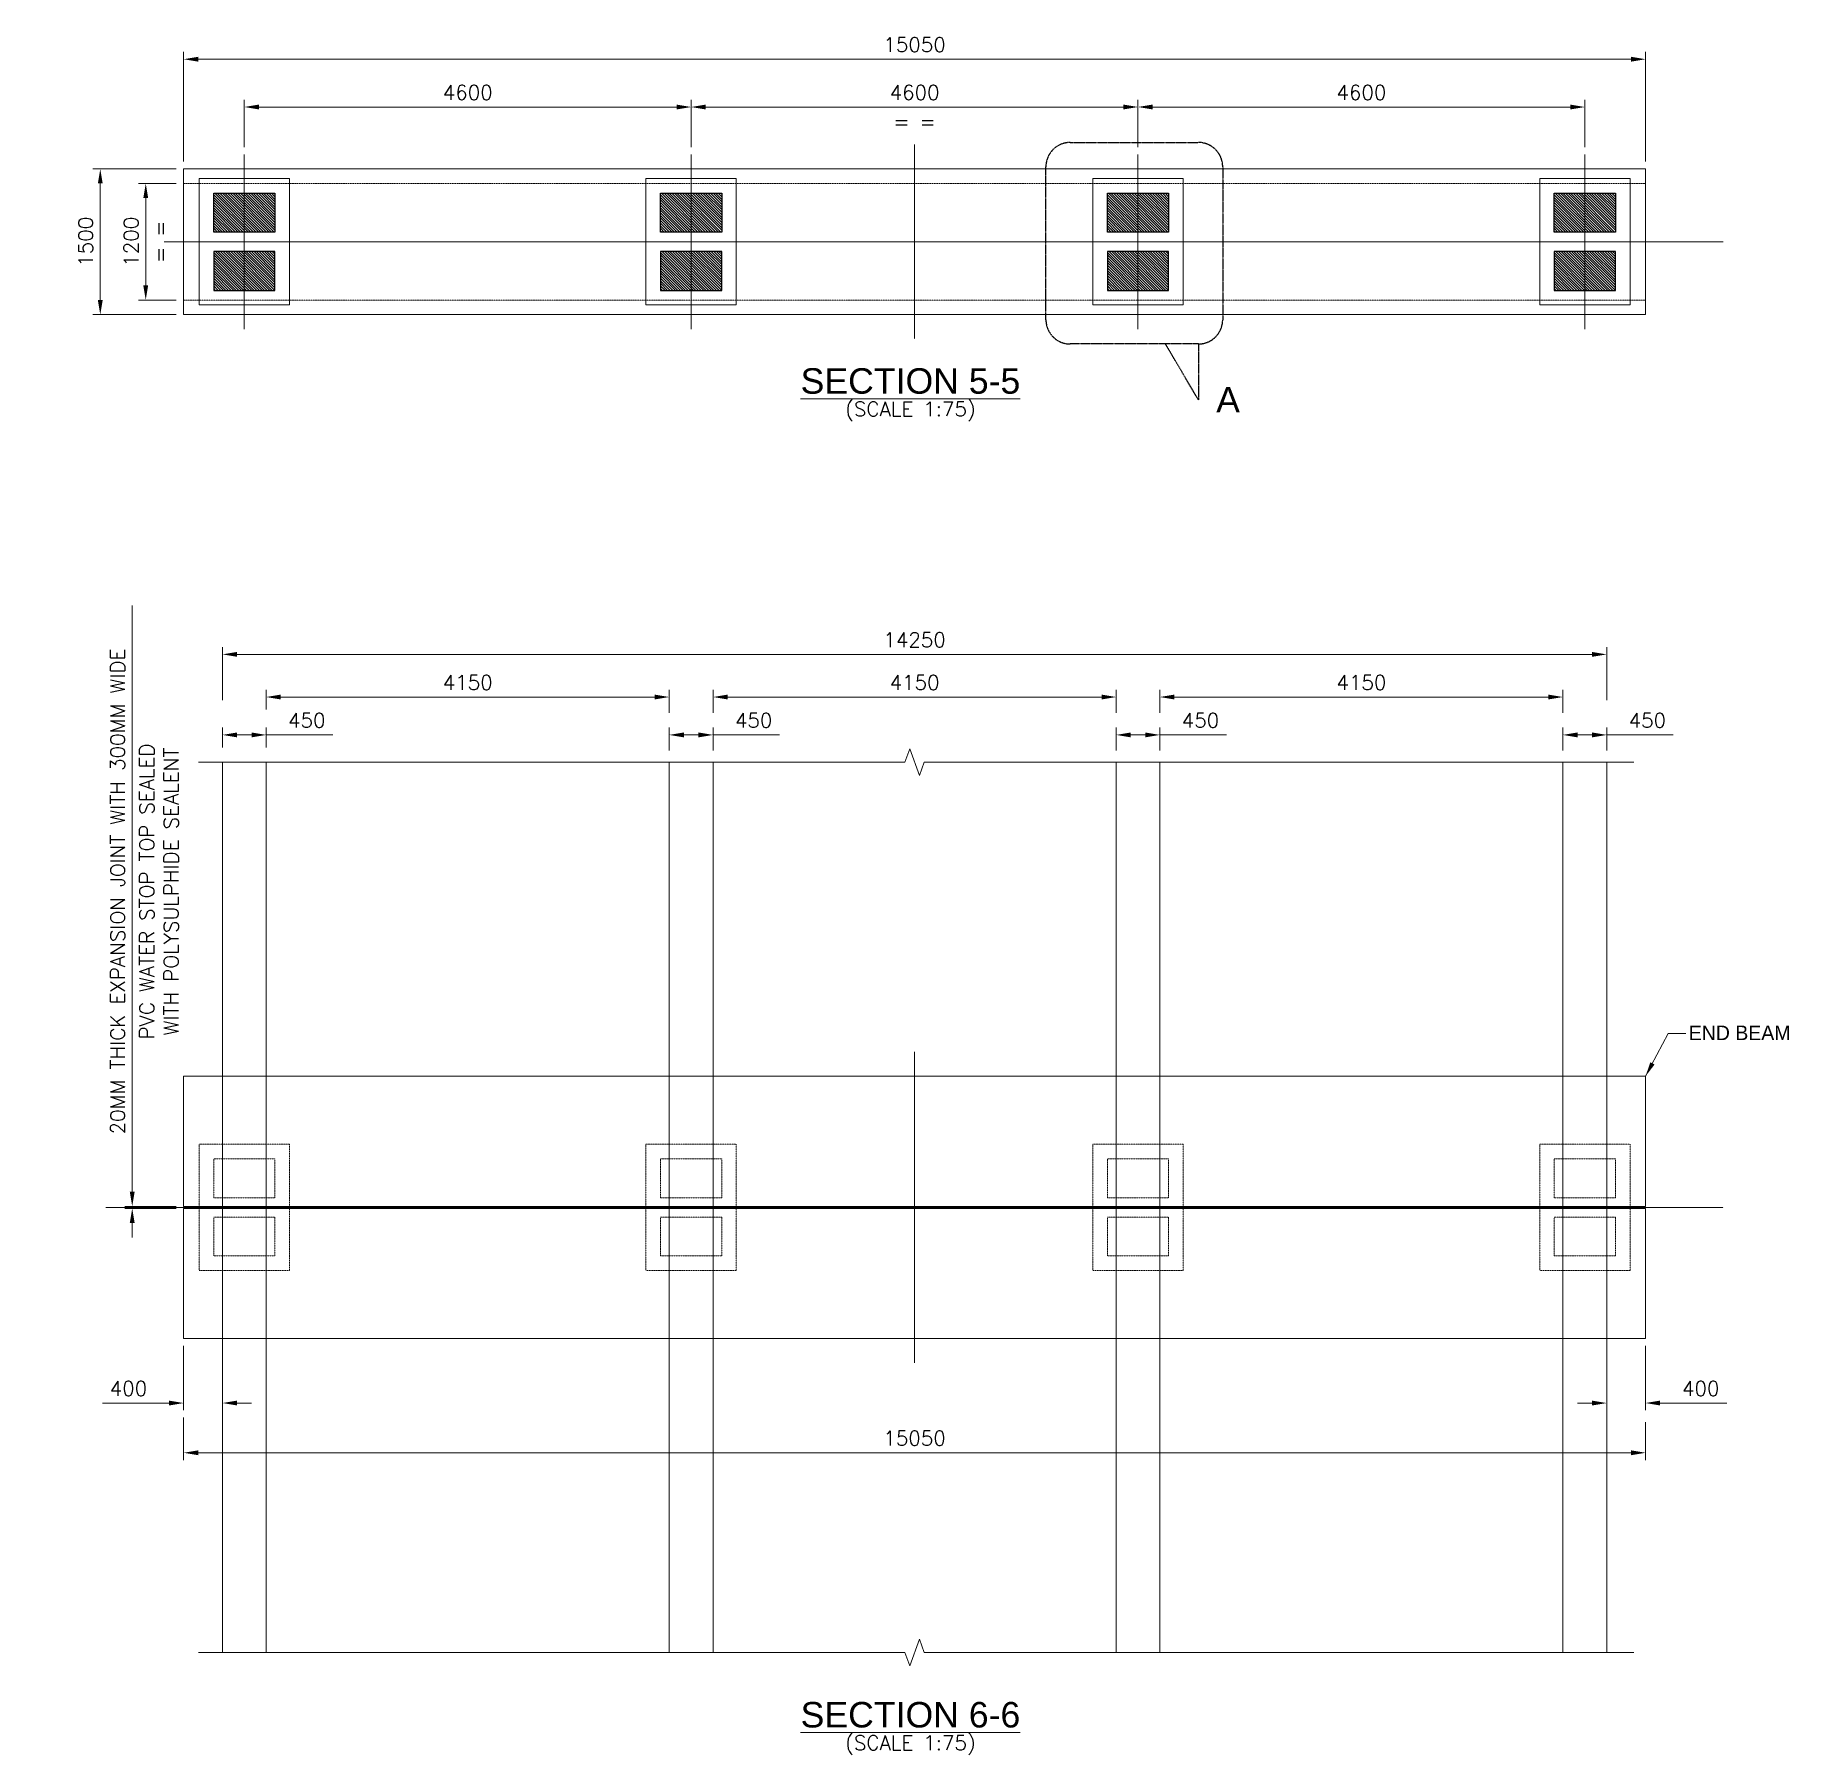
# Model space of a CAD drawing. Extents: x 2542500 to 2835796, y -294794 to -159040.
# Drawn here: x 2683742 to 2701797, y -213672 to -195970 of the extents above; entities that cross this region are included whole.
import ezdxf
from ezdxf.enums import TextEntityAlignment as Align

# ---------------------------------------------------------------- set-up
doc = ezdxf.new("R2010")
doc.units = 0
doc.header["$LTSCALE"] = 8
doc.header["$MEASUREMENT"] = 0
doc.header["$PDMODE"] = 35
for name, pattern in [('CENTER2', [1.125, 0.75, -0.125, 0.125, -0.125]), ('HIDDEN', [0.375, 0.25, -0.125]), ('PHANTOM2', [1.25, 0.625, -0.125, 0.125, -0.125, 0.125, -0.125])]:
    doc.linetypes.add(name, pattern=pattern)
doc.layers.get('0').update_dxf_attribs({"color": 22, "linetype": 'CONTINUOUS'})
doc.layers.get('DEFPOINTS').update_dxf_attribs({"linetype": 'CONTINUOUS'})
doc.layers.add('BASE PLATE', color=6, linetype='CONTINUOUS')
doc.layers.add('R_DETAIL', color=6, linetype='PHANTOM2')
for name, color, linetype, lineweight in [('BEARING', 150, 'CONTINUOUS', 20), ('CENTER', 8, 'CENTER2', 9), ('P.C.C', 105, 'CONTINUOUS', 9), ('R_DASHED', 183, 'HIDDEN', 9), ('R_DIMENSION', 8, 'CONTINUOUS', 15), ('R_HATCH SOLID', 253, 'CONTINUOUS', 5), ('R_TEXT G', 7, 'CONTINUOUS', 18), ('TEXT', 4, 'CONTINUOUS', 15), ('TEXT G', 7, 'CONTINUOUS', 18)]:
    doc.layers.add(name, color=color, linetype=linetype, lineweight=lineweight)
doc.styles.add('ARIEL', font='arial.ttf')
doc.styles.add('ROMANS', font='romans.shx')
doc.styles.get("Standard").update_dxf_attribs({"font": ''})
doc.styles.get('Standard').set_extended_font_data('Univers')
doc.dimstyles.new('DIM-75', dxfattribs={"dimscale": 75, "dimtxt": 2, "dimasz": 2, "dimexe": 1, "dimexo": 1, "dimgap": 1, "dimtad": 1, "dimdec": 0, "dimzin": 0, "dimdsep": 46, "dimtxsty": 'ROMANS', "dimcen": 1, "dimclrd": 256, "dimclre": 256, "dimclrt": 7, "dimadec": 0, "dimazin": 0, "dimtfac": 1, "dimtdec": 0, "dimtofl": 0, "dimtmove": 0, "dimatfit": 3, "dimfxl": 1, "dimtolj": 1, "dimtzin": 0, "dimlwd": 9, "dimlwe": 5, "dimarcsym": 0})
doc.dimstyles.new('DIM-75$0', dxfattribs={"dimscale": 75, "dimtxt": 2, "dimasz": 2, "dimexe": 1, "dimexo": 1, "dimgap": 1, "dimtad": 1, "dimdec": 0, "dimzin": 0, "dimdsep": 46, "dimtxsty": 'ROMANS', "dimcen": 1, "dimclrd": 256, "dimclre": 256, "dimclrt": 7, "dimadec": 0, "dimazin": 0, "dimtfac": 1, "dimtdec": 0, "dimtofl": 0, "dimtmove": 0, "dimatfit": 3, "dimfxl": 1, "dimtolj": 1, "dimtzin": 0, "dimlwd": 9, "dimlwe": 5, "dimarcsym": 0})

msp = doc.modelspace()

# ---------------------------------------------------------------- texts
at = {"layer": 'R_TEXT G'}
msp.add_text('END BEAM', height=150, dxfattribs=at).set_placement((2700765.7, -206314.6))
at = {"layer": 'TEXT', "color": 1, "style": 'ARIEL'}
msp.add_text('A', height=262.5, dxfattribs=at).set_placement((2695900.9, -199854.3))
at = {"layer": 'TEXT', "color": 1, "lineweight": 13, "char_height": 262.5, "width": 7433.008, "attachment_point": 8, "style": 'ARIEL'}
for s, insert in [('{\\LSECTION 5-5}', (2692753.4, -199664.8)), ('{\\LSECTION 6-6}', (2692753.4, -213393.2))]:
    msp.add_mtext(s, dxfattribs=dict(at, insert=insert))
at = {"layer": 'TEXT G', "style": 'ROMANS'}
for p in [(2692753.4, -199743.6), (2692753.4, -213471.9)]:
    msp.add_text('(SCALE 1:75)', height=150, dxfattribs=at).set_placement(p, align=Align.TOP_CENTER)

# ---------------------------------------------------------------- blocks, each defined once
blk = doc.blocks.new('*D125')
at = {"layer": 'DEFPOINTS', "color": 0, "transparency": 16777216}
for p in [(2690496, -196710), (2685896, -197197), (2690496, -197197)]:
    blk.add_point(p, dxfattribs=at)
at = {"layer": 'R_DIMENSION', "lineweight": 5, "transparency": 16777216}
for p, q in [((2685896, -197122), (2685896, -196635)), ((2690496, -197122), (2690496, -196635))]:
    blk.add_line(p, q, dxfattribs=at)
at = {"layer": 'R_DIMENSION', "lineweight": 9, "transparency": 16777216}
blk.add_line((2686046, -196710), (2690346, -196710), dxfattribs=at)
at = {"layer": 'R_DIMENSION', "transparency": 16777216}
for points in [[(2686046, -196685), (2686046, -196735), (2685896, -196710)], [(2690346, -196685), (2690346, -196735), (2690496, -196710)]]:
    blk.add_solid(points, dxfattribs=at)
at = {"layer": 'R_DIMENSION', "color": 7, "transparency": 16777216, "insert": (2688196, -196560), "char_height": 150, "attachment_point": 5, "style": 'ROMANS'}
blk.add_mtext('\\A1;4600', dxfattribs=at)
blk = doc.blocks.new('*D126')
at = {"layer": 'DEFPOINTS', "color": 0, "transparency": 16777216}
for p in [(2695096, -196710), (2690496, -197197), (2695096, -197197)]:
    blk.add_point(p, dxfattribs=at)
at = {"layer": 'R_DIMENSION', "lineweight": 5, "transparency": 16777216}
for p, q in [((2690496, -197122), (2690496, -196635)), ((2695096, -197122), (2695096, -196635))]:
    blk.add_line(p, q, dxfattribs=at)
at = {"layer": 'R_DIMENSION', "lineweight": 9, "transparency": 16777216}
blk.add_line((2690646, -196710), (2694946, -196710), dxfattribs=at)
at = {"layer": 'R_DIMENSION', "transparency": 16777216}
for points in [[(2690646, -196685), (2690646, -196735), (2690496, -196710)], [(2694946, -196685), (2694946, -196735), (2695096, -196710)]]:
    blk.add_solid(points, dxfattribs=at)
at = {"layer": 'R_DIMENSION', "color": 7, "transparency": 16777216, "char_height": 150, "attachment_point": 5, "style": 'ROMANS'}
for s, insert in [('\\A1;4600', (2692796, -196560)), ('\\A1;= =', (2692796, -196860))]:
    blk.add_mtext(s, dxfattribs=dict(at, insert=insert))
blk = doc.blocks.new('*D127')
at = {"layer": 'DEFPOINTS', "color": 0, "transparency": 16777216}
for p in [(2699696, -196710), (2695096, -197197), (2699696, -197197)]:
    blk.add_point(p, dxfattribs=at)
at = {"layer": 'R_DIMENSION', "lineweight": 5, "transparency": 16777216}
for p, q in [((2695096, -197122), (2695096, -196635)), ((2699696, -197122), (2699696, -196635))]:
    blk.add_line(p, q, dxfattribs=at)
at = {"layer": 'R_DIMENSION', "lineweight": 9, "transparency": 16777216}
blk.add_line((2695246, -196710), (2699546, -196710), dxfattribs=at)
at = {"layer": 'R_DIMENSION', "transparency": 16777216}
for points in [[(2695246, -196685), (2695246, -196735), (2695096, -196710)], [(2699546, -196685), (2699546, -196735), (2699696, -196710)]]:
    blk.add_solid(points, dxfattribs=at)
at = {"layer": 'R_DIMENSION', "color": 7, "transparency": 16777216, "insert": (2697396, -196560), "char_height": 150, "attachment_point": 5, "style": 'ROMANS'}
blk.add_mtext('\\A1;4600', dxfattribs=at)
blk = doc.blocks.new('*D128')
at = {"layer": 'DEFPOINTS', "color": 0, "transparency": 16777216}
for p in [(2685271, -197347), (2684413, -198847), (2685271, -198847)]:
    blk.add_point(p, dxfattribs=at)
at = {"layer": 'R_DIMENSION', "lineweight": 5, "transparency": 16777216}
for p, q in [((2685196, -197347), (2684338, -197347)), ((2685196, -198847), (2684338, -198847))]:
    blk.add_line(p, q, dxfattribs=at)
at = {"layer": 'R_DIMENSION', "lineweight": 9, "transparency": 16777216}
blk.add_line((2684413, -197497), (2684413, -198697), dxfattribs=at)
at = {"layer": 'R_DIMENSION', "transparency": 16777216}
for points in [[(2684388, -197497), (2684438, -197497), (2684413, -197347)], [(2684388, -198697), (2684438, -198697), (2684413, -198847)]]:
    blk.add_solid(points, dxfattribs=at)
at = {"layer": 'R_DIMENSION', "color": 7, "transparency": 16777216, "insert": (2684263, -198097), "char_height": 150, "attachment_point": 5, "rotation": 90, "style": 'ROMANS'}
blk.add_mtext('\\A1;1500', dxfattribs=at)
blk = doc.blocks.new('*D129')
at = {"layer": 'DEFPOINTS', "color": 0, "transparency": 16777216}
for p in [(2684881, -197497), (2685271, -197497), (2685271, -198697)]:
    blk.add_point(p, dxfattribs=at)
at = {"layer": 'R_DIMENSION', "lineweight": 5, "transparency": 16777216}
for p, q in [((2685196, -197497), (2684806, -197497)), ((2685196, -198697), (2684806, -198697))]:
    blk.add_line(p, q, dxfattribs=at)
at = {"layer": 'R_DIMENSION', "lineweight": 9, "transparency": 16777216}
blk.add_line((2684881, -198547), (2684881, -197647), dxfattribs=at)
at = {"layer": 'R_DIMENSION', "transparency": 16777216}
for points in [[(2684856, -197647), (2684906, -197647), (2684881, -197497)], [(2684856, -198547), (2684906, -198547), (2684881, -198697)]]:
    blk.add_solid(points, dxfattribs=at)
at = {"layer": 'R_DIMENSION', "color": 7, "transparency": 16777216, "char_height": 150, "attachment_point": 5, "rotation": 90, "style": 'ROMANS'}
for s, insert in [('\\A1;1200', (2684731, -198097)), ('\\A1;= =', (2685031, -198097))]:
    blk.add_mtext(s, dxfattribs=dict(at, insert=insert))
blk = doc.blocks.new('*D130')
at = {"layer": 'DEFPOINTS', "color": 0, "transparency": 16777216}
for p in [(2700321, -196218), (2685271, -197347), (2700321, -197347)]:
    blk.add_point(p, dxfattribs=at)
at = {"layer": 'R_DIMENSION', "lineweight": 5, "transparency": 16777216}
for p, q in [((2685271, -197272), (2685271, -196143)), ((2700321, -197272), (2700321, -196143))]:
    blk.add_line(p, q, dxfattribs=at)
at = {"layer": 'R_DIMENSION', "lineweight": 9, "transparency": 16777216}
blk.add_line((2685421, -196218), (2700171, -196218), dxfattribs=at)
at = {"layer": 'R_DIMENSION', "transparency": 16777216}
for points in [[(2685421, -196193), (2685421, -196243), (2685271, -196218)], [(2700171, -196193), (2700171, -196243), (2700321, -196218)]]:
    blk.add_solid(points, dxfattribs=at)
at = {"layer": 'R_DIMENSION', "color": 7, "transparency": 16777216, "insert": (2692796, -196068), "char_height": 150, "attachment_point": 5, "style": 'ROMANS'}
blk.add_mtext('\\A1;15050', dxfattribs=at)
blk = doc.blocks.new('*D111')
at = {"layer": 'DEFPOINTS', "color": 0, "transparency": 16777216}
for p in [(2686121, -203173), (2685671, -203378), (2686121, -203378)]:
    blk.add_point(p, dxfattribs=at)
at = {"layer": 'R_DIMENSION', "lineweight": 5, "transparency": 16777216}
for p, q in [((2685671, -203303), (2685671, -203098)), ((2686121, -203303), (2686121, -203098))]:
    blk.add_line(p, q, dxfattribs=at)
at = {"layer": 'R_DIMENSION', "lineweight": 9, "transparency": 16777216}
for p, q in [((2685821, -203173), (2685971, -203173)), ((2686121, -203173), (2686807, -203173))]:
    blk.add_line(p, q, dxfattribs=at)
at = {"layer": 'R_DIMENSION', "transparency": 16777216}
for points in [[(2685821, -203148), (2685821, -203198), (2685671, -203173)], [(2685971, -203148), (2685971, -203198), (2686121, -203173)]]:
    blk.add_solid(points, dxfattribs=at)
at = {"layer": 'R_DIMENSION', "color": 7, "transparency": 16777216, "insert": (2686539, -203023), "char_height": 150, "attachment_point": 5, "style": 'ROMANS'}
blk.add_mtext('\\A1;450', dxfattribs=at)
blk = doc.blocks.new('*D112')
at = {"layer": 'DEFPOINTS', "color": 0, "transparency": 16777216}
for p in [(2690271, -202783), (2686121, -202988), (2690271, -203019)]:
    blk.add_point(p, dxfattribs=at)
at = {"layer": 'R_DIMENSION', "lineweight": 5, "transparency": 16777216}
for p, q in [((2686121, -202913), (2686121, -202708)), ((2690271, -202944), (2690271, -202708))]:
    blk.add_line(p, q, dxfattribs=at)
at = {"layer": 'R_DIMENSION', "lineweight": 9, "transparency": 16777216}
blk.add_line((2686271, -202783), (2690121, -202783), dxfattribs=at)
at = {"layer": 'R_DIMENSION', "transparency": 16777216}
for points in [[(2686271, -202758), (2686271, -202808), (2686121, -202783)], [(2690121, -202758), (2690121, -202808), (2690271, -202783)]]:
    blk.add_solid(points, dxfattribs=at)
at = {"layer": 'R_DIMENSION', "color": 7, "transparency": 16777216, "insert": (2688196, -202633), "char_height": 150, "attachment_point": 5, "style": 'ROMANS'}
blk.add_mtext('\\A1;4150', dxfattribs=at)
blk = doc.blocks.new('*D113')
at = {"layer": 'DEFPOINTS', "color": 0, "transparency": 16777216}
for p in [(2690721, -203173), (2690271, -203409), (2690721, -203409)]:
    blk.add_point(p, dxfattribs=at)
at = {"layer": 'R_DIMENSION', "lineweight": 5, "transparency": 16777216}
for p, q in [((2690271, -203334), (2690271, -203098)), ((2690721, -203334), (2690721, -203098))]:
    blk.add_line(p, q, dxfattribs=at)
at = {"layer": 'R_DIMENSION', "lineweight": 9, "transparency": 16777216}
for p, q in [((2690421, -203173), (2690571, -203173)), ((2690721, -203173), (2691407, -203173))]:
    blk.add_line(p, q, dxfattribs=at)
at = {"layer": 'R_DIMENSION', "transparency": 16777216}
for points in [[(2690421, -203148), (2690421, -203198), (2690271, -203173)], [(2690571, -203148), (2690571, -203198), (2690721, -203173)]]:
    blk.add_solid(points, dxfattribs=at)
at = {"layer": 'R_DIMENSION', "color": 7, "transparency": 16777216, "insert": (2691139, -203023), "char_height": 150, "attachment_point": 5, "style": 'ROMANS'}
blk.add_mtext('\\A1;450', dxfattribs=at)
blk = doc.blocks.new('*D114')
at = {"layer": 'DEFPOINTS', "color": 0, "transparency": 16777216}
for p in [(2694871, -202783), (2690721, -203019), (2694871, -203019)]:
    blk.add_point(p, dxfattribs=at)
at = {"layer": 'R_DIMENSION', "lineweight": 5, "transparency": 16777216}
for p, q in [((2690721, -202944), (2690721, -202708)), ((2694871, -202944), (2694871, -202708))]:
    blk.add_line(p, q, dxfattribs=at)
at = {"layer": 'R_DIMENSION', "lineweight": 9, "transparency": 16777216}
blk.add_line((2690871, -202783), (2694721, -202783), dxfattribs=at)
at = {"layer": 'R_DIMENSION', "transparency": 16777216}
for points in [[(2690871, -202758), (2690871, -202808), (2690721, -202783)], [(2694721, -202758), (2694721, -202808), (2694871, -202783)]]:
    blk.add_solid(points, dxfattribs=at)
at = {"layer": 'R_DIMENSION', "color": 7, "transparency": 16777216, "insert": (2692796, -202633), "char_height": 150, "attachment_point": 5, "style": 'ROMANS'}
blk.add_mtext('\\A1;4150', dxfattribs=at)
blk = doc.blocks.new('*D115')
at = {"layer": 'DEFPOINTS', "color": 0, "transparency": 16777216}
for p in [(2695321, -203173), (2694871, -203409), (2695321, -203409)]:
    blk.add_point(p, dxfattribs=at)
at = {"layer": 'R_DIMENSION', "lineweight": 5, "transparency": 16777216}
for p, q in [((2694871, -203334), (2694871, -203098)), ((2695321, -203334), (2695321, -203098))]:
    blk.add_line(p, q, dxfattribs=at)
at = {"layer": 'R_DIMENSION', "lineweight": 9, "transparency": 16777216}
for p, q in [((2695021, -203173), (2695171, -203173)), ((2695321, -203173), (2696007, -203173))]:
    blk.add_line(p, q, dxfattribs=at)
at = {"layer": 'R_DIMENSION', "transparency": 16777216}
for points in [[(2695021, -203148), (2695021, -203198), (2694871, -203173)], [(2695171, -203148), (2695171, -203198), (2695321, -203173)]]:
    blk.add_solid(points, dxfattribs=at)
at = {"layer": 'R_DIMENSION', "color": 7, "transparency": 16777216, "insert": (2695739, -203023), "char_height": 150, "attachment_point": 5, "style": 'ROMANS'}
blk.add_mtext('\\A1;450', dxfattribs=at)
blk = doc.blocks.new('*D116')
at = {"layer": 'DEFPOINTS', "color": 0, "transparency": 16777216}
for p in [(2699471, -202783), (2695321, -203019), (2699471, -203019)]:
    blk.add_point(p, dxfattribs=at)
at = {"layer": 'R_DIMENSION', "lineweight": 5, "transparency": 16777216}
for p, q in [((2695321, -202944), (2695321, -202708)), ((2699471, -202944), (2699471, -202708))]:
    blk.add_line(p, q, dxfattribs=at)
at = {"layer": 'R_DIMENSION', "lineweight": 9, "transparency": 16777216}
blk.add_line((2695471, -202783), (2699321, -202783), dxfattribs=at)
at = {"layer": 'R_DIMENSION', "transparency": 16777216}
for points in [[(2695471, -202758), (2695471, -202808), (2695321, -202783)], [(2699321, -202758), (2699321, -202808), (2699471, -202783)]]:
    blk.add_solid(points, dxfattribs=at)
at = {"layer": 'R_DIMENSION', "color": 7, "transparency": 16777216, "insert": (2697396, -202633), "char_height": 150, "attachment_point": 5, "style": 'ROMANS'}
blk.add_mtext('\\A1;4150', dxfattribs=at)
blk = doc.blocks.new('*D117')
at = {"layer": 'DEFPOINTS', "color": 0, "transparency": 16777216}
for p in [(2699921, -203173), (2699471, -203409), (2699921, -203409)]:
    blk.add_point(p, dxfattribs=at)
at = {"layer": 'R_DIMENSION', "lineweight": 5, "transparency": 16777216}
for p, q in [((2699471, -203334), (2699471, -203098)), ((2699921, -203334), (2699921, -203098))]:
    blk.add_line(p, q, dxfattribs=at)
at = {"layer": 'R_DIMENSION', "lineweight": 9, "transparency": 16777216}
for p, q in [((2699621, -203173), (2699771, -203173)), ((2699921, -203173), (2700607, -203173))]:
    blk.add_line(p, q, dxfattribs=at)
at = {"layer": 'R_DIMENSION', "transparency": 16777216}
for points in [[(2699621, -203148), (2699621, -203198), (2699471, -203173)], [(2699771, -203148), (2699771, -203198), (2699921, -203173)]]:
    blk.add_solid(points, dxfattribs=at)
at = {"layer": 'R_DIMENSION', "color": 7, "transparency": 16777216, "insert": (2700339, -203023), "char_height": 150, "attachment_point": 5, "style": 'ROMANS'}
blk.add_mtext('\\A1;450', dxfattribs=at)
blk = doc.blocks.new('*D118')
at = {"layer": 'DEFPOINTS', "color": 0, "transparency": 16777216}
for p in [(2699921, -202344), (2685671, -202891), (2699921, -202891)]:
    blk.add_point(p, dxfattribs=at)
at = {"layer": 'R_DIMENSION', "lineweight": 5, "transparency": 16777216}
for p, q in [((2685671, -202816), (2685671, -202269)), ((2699921, -202816), (2699921, -202269))]:
    blk.add_line(p, q, dxfattribs=at)
at = {"layer": 'R_DIMENSION', "lineweight": 9, "transparency": 16777216}
blk.add_line((2685821, -202344), (2699771, -202344), dxfattribs=at)
at = {"layer": 'R_DIMENSION', "transparency": 16777216}
for points in [[(2685821, -202319), (2685821, -202369), (2685671, -202344)], [(2699771, -202319), (2699771, -202369), (2699921, -202344)]]:
    blk.add_solid(points, dxfattribs=at)
at = {"layer": 'R_DIMENSION', "color": 7, "transparency": 16777216, "insert": (2692796, -202194), "char_height": 150, "attachment_point": 5, "style": 'ROMANS'}
blk.add_mtext('\\A1;14250', dxfattribs=at)
blk = doc.blocks.new('*D119')
at = {"layer": 'DEFPOINTS', "color": 0, "transparency": 16777216}
for p in [(2700321, -209386), (2699921, -209503), (2700321, -210050)]:
    blk.add_point(p, dxfattribs=at)
at = {"layer": 'R_DIMENSION', "lineweight": 5, "transparency": 16777216}
for p, q in [((2699921, -209578), (2699921, -210125)), ((2700321, -209461), (2700321, -210125))]:
    blk.add_line(p, q, dxfattribs=at)
at = {"layer": 'R_DIMENSION', "lineweight": 9, "transparency": 16777216}
for p, q in [((2699771, -210050), (2699621, -210050)), ((2700471, -210050), (2701157, -210050))]:
    blk.add_line(p, q, dxfattribs=at)
at = {"layer": 'R_DIMENSION', "transparency": 16777216}
for points in [[(2699771, -210025), (2699771, -210075), (2699921, -210050)], [(2700471, -210025), (2700471, -210075), (2700321, -210050)]]:
    blk.add_solid(points, dxfattribs=at)
at = {"layer": 'R_DIMENSION', "color": 7, "transparency": 16777216, "insert": (2700889, -209900), "char_height": 150, "attachment_point": 5, "style": 'ROMANS'}
blk.add_mtext('\\A1;400', dxfattribs=at)
blk = doc.blocks.new('*D120')
at = {"layer": 'DEFPOINTS', "color": 0, "transparency": 16777216}
for p in [(2685271, -209386), (2685671, -209503), (2685271, -210050)]:
    blk.add_point(p, dxfattribs=at)
at = {"layer": 'R_DIMENSION', "lineweight": 5, "transparency": 16777216}
for p, q in [((2685271, -209461), (2685271, -210125)), ((2685671, -209578), (2685671, -210125))]:
    blk.add_line(p, q, dxfattribs=at)
at = {"layer": 'R_DIMENSION', "lineweight": 9, "transparency": 16777216}
for p, q in [((2685121, -210050), (2684435, -210050)), ((2685821, -210050), (2685971, -210050))]:
    blk.add_line(p, q, dxfattribs=at)
at = {"layer": 'R_DIMENSION', "transparency": 16777216}
for points in [[(2685121, -210025), (2685121, -210075), (2685271, -210050)], [(2685821, -210025), (2685821, -210075), (2685671, -210050)]]:
    blk.add_solid(points, dxfattribs=at)
at = {"layer": 'R_DIMENSION', "color": 7, "transparency": 16777216, "insert": (2684703, -209900), "char_height": 150, "attachment_point": 5, "style": 'ROMANS'}
blk.add_mtext('\\A1;400', dxfattribs=at)
blk = doc.blocks.new('*D121')
at = {"layer": 'DEFPOINTS', "color": 0, "transparency": 16777216}
for p in [(2685271, -210125), (2700321, -210172), (2700321, -210562)]:
    blk.add_point(p, dxfattribs=at)
at = {"layer": 'R_DIMENSION', "lineweight": 5, "transparency": 16777216}
for p, q in [((2685271, -210200), (2685271, -210637)), ((2700321, -210247), (2700321, -210637))]:
    blk.add_line(p, q, dxfattribs=at)
at = {"layer": 'R_DIMENSION', "lineweight": 9, "transparency": 16777216}
blk.add_line((2685421, -210562), (2700171, -210562), dxfattribs=at)
at = {"layer": 'R_DIMENSION', "transparency": 16777216}
for points in [[(2685421, -210537), (2685421, -210587), (2685271, -210562)], [(2700171, -210537), (2700171, -210587), (2700321, -210562)]]:
    blk.add_solid(points, dxfattribs=at)
at = {"layer": 'R_DIMENSION', "color": 7, "transparency": 16777216, "insert": (2692796, -210412), "char_height": 150, "attachment_point": 5, "style": 'ROMANS'}
blk.add_mtext('\\A1;15050', dxfattribs=at)
blk = doc.blocks.new('*D110')
at = {"layer": 'DEFPOINTS', "color": 0, "transparency": 16777216}
for p in [(2684742, -208026), (2685271, -208026), (2685271, -208046)]:
    blk.add_point(p, dxfattribs=at)
at = {"layer": 'R_DIMENSION', "lineweight": 9, "transparency": 16777216}
for p, q in [((2684742, -207876), (2684742, -201841)), ((2684742, -208196), (2684742, -208346))]:
    blk.add_line(p, q, dxfattribs=at)
at = {"layer": 'R_DIMENSION', "lineweight": 5, "transparency": 16777216}
for p, q in [((2685196, -208026), (2684667, -208026)), ((2685196, -208046), (2684667, -208046))]:
    blk.add_line(p, q, dxfattribs=at)
at = {"layer": 'R_DIMENSION', "transparency": 16777216}
for points in [[(2684717, -207876), (2684767, -207876), (2684742, -208026)], [(2684717, -208196), (2684767, -208196), (2684742, -208046)]]:
    blk.add_solid(points, dxfattribs=at)
at = {"layer": 'R_DIMENSION', "color": 7, "transparency": 16777216, "char_height": 150, "attachment_point": 5, "rotation": 90, "style": 'ROMANS'}
for s, insert in [('\\A1;20MM THICK EXPANSION JOINT WITH 300MM WIDE', (2684592, -204784)), ('\\A1;PVC WATER STOP TOP SEALED \\PWITH POLYSULPHIDE SEALENT', (2685017, -204784))]:
    blk.add_mtext(s, dxfattribs=dict(at, insert=insert))

# ---------------------------------------------------------------- dimensions: what is measured, and where the dimension line sits
at = {"layer": 'R_DIMENSION'}
for base, p1, p2, picture, middle in [((2700321, -196218), (2685271, -197347), (2700321, -197347), '*D130', (2692796, -196068)), ((2690496, -196710), (2685896, -197197), (2690496, -197197), '*D125', (2688196, -196560)), ((2699696, -196710), (2695096, -197197), (2699696, -197197), '*D127', (2697396, -196560)), ((2699921, -202343.8), (2685671, -202890.8), (2699921, -202890.8), '*D118', (2692796, -202193.8)), ((2690271, -202783.1), (2686121, -202988.3), (2690271, -203019.3), '*D112', (2688196, -202633.1)), ((2694871, -202783.1), (2690721, -203019.3), (2694871, -203019.3), '*D114', (2692796, -202633.1)), ((2699471, -202783.1), (2695321, -203019.3), (2699471, -203019.3), '*D116', (2697396, -202633.1)), ((2686121, -203172.5), (2685671, -203377.8), (2686121, -203377.8), '*D111', (2686538.8, -203022.5)), ((2690721, -203172.5), (2690271, -203408.8), (2690721, -203408.8), '*D113', (2691138.8, -203022.5)), ((2695321, -203172.5), (2694871, -203408.8), (2695321, -203408.8), '*D115', (2695738.8, -203022.5)), ((2699921, -203172.5), (2699471, -203408.8), (2699921, -203408.8), '*D117', (2700338.8, -203022.5)), ((2700321, -210050.4), (2699921, -209503.4), (2700321, -209386.4), '*D119', (2700888.8, -209900.4)), ((2700321, -210562), (2685271, -210125.4), (2700321, -210171.7), '*D121', (2692796, -210412))]:
    dim = msp.add_linear_dim(base=base, p1=p1, p2=p2, dimstyle='DIM-75$0', dxfattribs=at)
    dim.commit()
    dim.dimension.update_dxf_attribs({"geometry": picture, "text_midpoint": middle})
dim = msp.add_linear_dim(base=(2695096, -196710), p1=(2690496, -197197), p2=(2695096, -197197), text='<>\\X= =', dimstyle='DIM-75$0', dxfattribs=at)
dim.commit()
dim.dimension.update_dxf_attribs({"geometry": '*D126', "text_midpoint": (2692796, -196710)})
for base, p1, p2, angle, picture, middle in [((2684413, -198847), (2685271, -197347), (2685271, -198847), 90, '*D128', (2684263, -198097)), ((2685271, -210050.4), (2685671, -209503.4), (2685271, -209386.4), 180, '*D120', (2684703.1, -209900.4))]:
    dim = msp.add_linear_dim(base=base, p1=p1, p2=p2, angle=angle, dimstyle='DIM-75$0', dxfattribs=at)
    dim.commit()
    dim.dimension.update_dxf_attribs({"geometry": picture, "text_midpoint": middle})
for base, p1, p2, text, picture, middle in [((2684881, -197497), (2685271, -198697), (2685271, -197497), '<>\\X= =', '*D129', (2684881, -198097)), ((2684741.8, -208026.4), (2685271, -208046.4), (2685271, -208026.4), '20MM THICK EXPANSION JOINT WITH 300MM WIDE\\XPVC WATER STOP TOP SEALED \\PWITH POLYSULPHIDE SEALENT', '*D110', (2684741.8, -204783.5))]:
    dim = msp.add_linear_dim(base=base, p1=p1, p2=p2, angle=90, text=text, dimstyle='DIM-75$0', dxfattribs=at)
    dim.commit()
    dim.dimension.update_dxf_attribs({"geometry": picture, "text_midpoint": middle})

# ---------------------------------------------------------------- hatches: boundary and pattern name
at = {"layer": 'R_HATCH SOLID'}
h = msp.add_hatch(dxfattribs=at)
h.set_pattern_fill('ANSI31', color=256, scale=150, angle=-270)
h.set_pattern_definition([(135, (2891183.336, 2169097.11), (-13.25825215, -13.25825215), [])])
h.paths.add_polyline_path([(2686211, -197597), (2686211, -197997), (2685581, -197997), (2685581, -197597)])
h = msp.add_hatch(dxfattribs=at)
h.set_pattern_fill('ANSI31', color=256, scale=150, angle=-270)
h.set_pattern_definition([(135, (2895783.336, 2169097.11), (-13.25825215, -13.25825215), [])])
h.paths.add_polyline_path([(2690811, -197597), (2690811, -197997), (2690181, -197997), (2690181, -197597)])
h = msp.add_hatch(dxfattribs=at)
h.set_pattern_fill('ANSI31', color=256, scale=150, angle=-270)
h.set_pattern_definition([(135, (2900383.336, 2169097.11), (-13.25825215, -13.25825215), [])])
h.paths.add_polyline_path([(2695411, -197597), (2695411, -197997), (2694781, -197997), (2694781, -197597)])
h = msp.add_hatch(dxfattribs=at)
h.set_pattern_fill('ANSI31', color=256, scale=150, angle=-270)
h.set_pattern_definition([(135, (2904983.336, 2169097.11), (-13.25825215, -13.25825215), [])])
h.paths.add_polyline_path([(2700011, -197597), (2700011, -197997), (2699381, -197997), (2699381, -197597)])
h = msp.add_hatch(dxfattribs=at)
h.set_pattern_fill('ANSI31', color=256, scale=150, angle=-270)
h.set_pattern_definition([(135, (2891183.336, 2169247.11), (-13.25825215, -13.25825215), [])])
h.paths.add_polyline_path([(2686211, -198597), (2686211, -198197), (2685581, -198197), (2685581, -198597)])
h = msp.add_hatch(dxfattribs=at)
h.set_pattern_fill('ANSI31', color=256, scale=150, angle=-270)
h.set_pattern_definition([(135, (2895783.336, 2169247.11), (-13.25825215, -13.25825215), [])])
h.paths.add_polyline_path([(2690811, -198597), (2690811, -198197), (2690181, -198197), (2690181, -198597)])
h = msp.add_hatch(dxfattribs=at)
h.set_pattern_fill('ANSI31', color=256, scale=150, angle=-270)
h.set_pattern_definition([(135, (2900383.336, 2169247.11), (-13.25825215, -13.25825215), [])])
h.paths.add_polyline_path([(2695411, -198597), (2695411, -198197), (2694781, -198197), (2694781, -198597)])
h = msp.add_hatch(dxfattribs=at)
h.set_pattern_fill('ANSI31', color=256, scale=150, angle=-270)
h.set_pattern_definition([(135, (2904983.336, 2169247.11), (-13.25825215, -13.25825215), [])])
h.paths.add_polyline_path([(2700011, -198597), (2700011, -198197), (2699381, -198197), (2699381, -198597)])

# ---------------------------------------------------------------- linework, layer by layer
at = {"lineweight": 13, "ltscale": 0.13}
for p, q in [((2685671, -208026.4), (2685671, -203454.2)), ((2686121, -208026.4), (2686121, -203454.2)), ((2690271, -208026.4), (2690271, -203454.2)), ((2690271, -208026.4), (2690271, -203454.2)), ((2690721, -208026.4), (2690721, -203454.2)), ((2694871, -208026.4), (2694871, -203454.2)), ((2695321, -208026.4), (2695321, -203454.2)), ((2699471, -208026.4), (2699471, -203454.2)), ((2699921, -208026.4), (2699921, -203454.2)), ((2685671, -208046.4), (2685671, -212618.6)), ((2686121, -208046.4), (2686121, -212618.6)), ((2690271, -208046.4), (2690271, -212618.6)), ((2690271, -208046.4), (2690271, -212618.6)), ((2690721, -208046.4), (2690721, -212618.6)), ((2694871, -208046.4), (2694871, -212618.6)), ((2695321, -208046.4), (2695321, -212618.6)), ((2699471, -208046.4), (2699471, -212618.6)), ((2699921, -208046.4), (2699921, -212618.6))]:
    msp.add_line(p, q, dxfattribs=at)
msp.add_lwpolyline([(2685271, -197347), (2700321, -197347), (2700321, -198847), (2685271, -198847)], close=True, dxfattribs=at)
for points in [[(2685423.3, -203454.2), (2692696, -203454.2), (2692746, -203316.8), (2692846, -203591.5), (2692896, -203454.2), (2700199.9, -203454.2)], [(2685423.3, -212618.6), (2692696, -212618.6), (2692746, -212756), (2692846, -212481.3), (2692896, -212618.6), (2700199.9, -212618.6)]]:
    msp.add_lwpolyline(points, dxfattribs=at)
at = {"layer": 'BASE PLATE'}
for points in [[(2686211, -197597), (2686211, -197997), (2685581, -197997), (2685581, -197597)], [(2690811, -197597), (2690811, -197997), (2690181, -197997), (2690181, -197597)], [(2695411, -197597), (2695411, -197997), (2694781, -197997), (2694781, -197597)], [(2700011, -197597), (2700011, -197997), (2699381, -197997), (2699381, -197597)], [(2686211, -198597), (2686211, -198197), (2685581, -198197), (2685581, -198597)], [(2690811, -198597), (2690811, -198197), (2690181, -198197), (2690181, -198597)], [(2695411, -198597), (2695411, -198197), (2694781, -198197), (2694781, -198597)], [(2700011, -198597), (2700011, -198197), (2699381, -198197), (2699381, -198597)]]:
    msp.add_lwpolyline(points, close=True, dxfattribs=at)
at = {"layer": 'BEARING', "flags": 128}
for points in [[(2686361, -197447), (2686361, -198747), (2685431, -198747), (2685431, -197447)], [(2690961, -197447), (2690961, -198747), (2690031, -198747), (2690031, -197447)], [(2695561, -197447), (2695561, -198747), (2694631, -198747), (2694631, -197447)], [(2700161, -197447), (2700161, -198747), (2699231, -198747), (2699231, -197447)]]:
    msp.add_lwpolyline(points, close=True, dxfattribs=at)
at = {"layer": 'CENTER'}
for p, q in [((2692796, -197097), (2692796, -199097)), ((2685896, -198997), (2685896, -197197)), ((2690496, -198997), (2690496, -197197)), ((2695096, -198997), (2695096, -197197)), ((2699696, -198997), (2699696, -197197)), ((2685071, -198097), (2701121, -198097)), ((2692796, -206436.4), (2692796, -209636.4)), ((2684471, -208036.4), (2701121, -208036.4))]:
    msp.add_line(p, q, dxfattribs=at)
at = {"layer": 'P.C.C'}
for points in [[(2700321, -206686.4), (2700321, -208026.4), (2685271, -208026.4), (2685271, -206686.4)], [(2700321, -209386.4), (2700321, -208046.4), (2685271, -208046.4), (2685271, -209386.4)]]:
    msp.add_lwpolyline(points, close=True, dxfattribs=at)
at = {"layer": 'R_DASHED', "linetype": 'HIDDEN'}
for points in [[(2685271, -197497), (2700321, -197497)], [(2700321, -198697), (2685271, -198697)]]:
    msp.add_lwpolyline(points, dxfattribs=at)
for points in [[(2686361, -207386.4), (2686361, -208686.4), (2685431, -208686.4), (2685431, -207386.4)], [(2690961, -207386.4), (2690961, -208686.4), (2690031, -208686.4), (2690031, -207386.4)], [(2695561, -207386.4), (2695561, -208686.4), (2694631, -208686.4), (2694631, -207386.4)], [(2700161, -207386.4), (2700161, -208686.4), (2699231, -208686.4), (2699231, -207386.4)], [(2686211, -207536.4), (2686211, -207936.4), (2685581, -207936.4), (2685581, -207536.4)], [(2690811, -207536.4), (2690811, -207936.4), (2690181, -207936.4), (2690181, -207536.4)], [(2695411, -207536.4), (2695411, -207936.4), (2694781, -207936.4), (2694781, -207536.4)], [(2700011, -207536.4), (2700011, -207936.4), (2699381, -207936.4), (2699381, -207536.4)], [(2686211, -208536.4), (2686211, -208136.4), (2685581, -208136.4), (2685581, -208536.4)], [(2690811, -208536.4), (2690811, -208136.4), (2690181, -208136.4), (2690181, -208536.4)], [(2695411, -208536.4), (2695411, -208136.4), (2694781, -208136.4), (2694781, -208536.4)], [(2700011, -208536.4), (2700011, -208136.4), (2699381, -208136.4), (2699381, -208536.4)]]:
    msp.add_lwpolyline(points, close=True, dxfattribs=at)
at = {"layer": 'R_DETAIL'}
msp.add_lwpolyline([(2694398, -197075), (2695718, -197075, -0.4142136), (2695968, -197325), (2695968, -198899, -0.4142136), (2695718, -199149), (2694398, -199149, -0.4142136), (2694148, -198899), (2694148, -197325, -0.4142136)], format="xyb", close=True, dxfattribs=at)
msp.add_lwpolyline([(2695718, -199149), (2695718, -199725), (2695379, -199149)], dxfattribs=at)

msp.set_redraw_order([(e.dxf.handle, doc.entitydb.next_handle()) for e in msp.query("TEXT MTEXT ATTDEF DIMENSION ARC_DIMENSION")])  # texts and dimensions are drawn at this point

# ---------------------------------------------------------------- leaders
at = {"layer": 'R_DIMENSION'}
msp.add_leader([(2700321, -206686.4), (2700555, -206247.9), (2700735.4, -206247.9)], dimstyle='DIM-75', dxfattribs=at)

doc.saveas('drawing.dxf')
